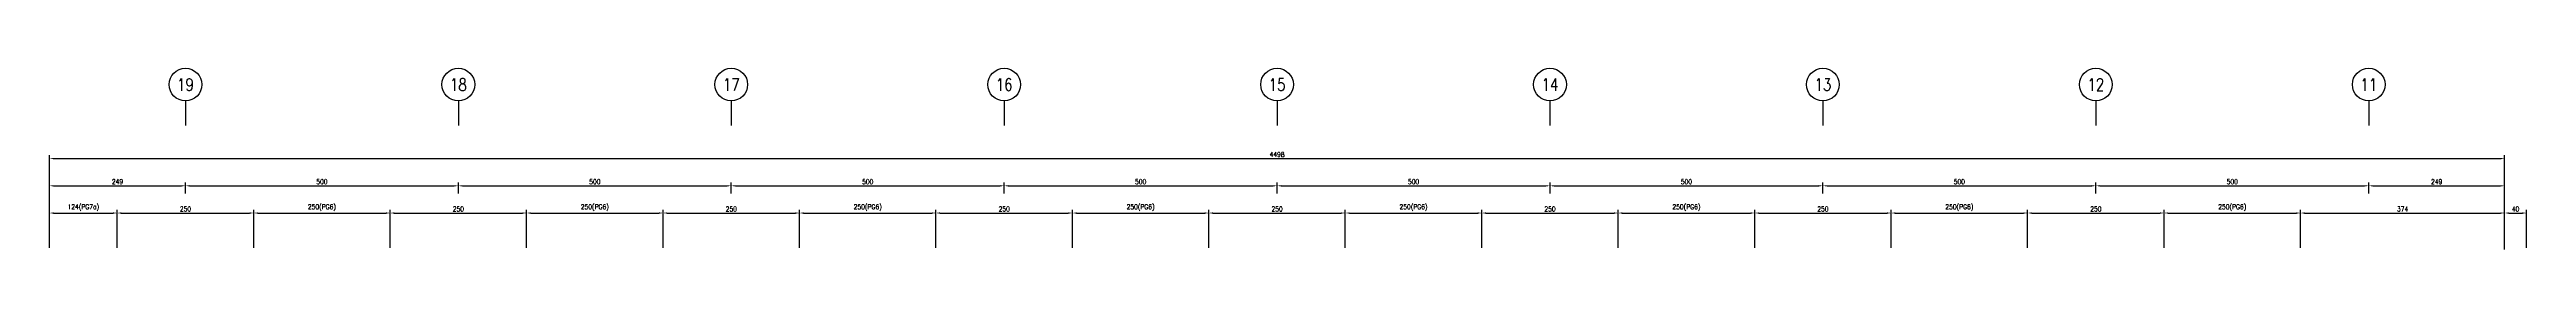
# Model space of a CAD drawing. Extents: x -4754 to 4976, y -23710 to 3841.
# Drawn here: x -265 to 4273, y -8848 to -8509 of the extents above; entities that cross this region are included whole.
import ezdxf
from ezdxf.enums import TextEntityAlignment as Align

# ---------------------------------------------------------------- set-up
doc = ezdxf.new("R2010")
doc.units = 0
doc.header["$LTSCALE"] = 3
doc.layers.get('0').update_dxf_attribs({"linetype": 'CONTINUOUS'})
doc.layers.add('HB_0', color=7, linetype='CONTINUOUS', transparency=0.5)
doc.layers.add('HB_DIM', color=1, linetype='CONTINUOUS')
doc.styles.get("Standard").update_dxf_attribs({"font": 'ROMANS.shx', "width": 0.8, "bigfont": 'chineset.shx'})
doc.dimstyles.new('30', dxfattribs={"dimscale": 3, "dimtxt": 3, "dimasz": 2.5, "dimexe": 2, "dimexo": 2, "dimgap": 1, "dimtad": 1, "dimdsep": 46, "dimtxsty": 'Standard', "dimcen": 0, "dimclrd": 256, "dimclre": 256, "dimclrt": 2, "dimadec": 0, "dimazin": 0, "dimtfac": 1, "dimtix": 1, "dimtmove": 2, "dimatfit": 3, "dimfxl": 1, "dimtolj": 1, "dimtzin": 0, "dimarcsym": 0})

# ---------------------------------------------------------------- blocks, each defined once
blk = doc.blocks.new('*D129')
at = {"layer": 'HB_DIM', "linetype": 'Continuous', "lineweight": -2}
for p, q in [((-265.4, -8838.8), (-265.4, -8768.8)), ((-257.9, -8774.8), (-148.9, -8774.8)), ((-141.4, -8838.8), (-141.4, -8768.8))]:
    blk.add_line(p, q, dxfattribs=at)
at = {"layer": 'HB_DIM'}
for points in [[(-257.9, -8773.6), (-257.9, -8776.1), (-265.4, -8774.8)], [(-148.9, -8776.1), (-148.9, -8773.6), (-141.4, -8774.8)]]:
    blk.add_solid(points, dxfattribs=at)
at = {"layer": 'HB_DIM', "color": 2, "linetype": 'Continuous', "insert": (-203.4, -8764.9), "char_height": 9, "attachment_point": 5, "rotation": 0}
blk.add_mtext('\\A1;124(PG7a)', dxfattribs=at)
blk = doc.blocks.new('*D130')
at = {"layer": 'HB_DIM', "linetype": 'Continuous', "lineweight": -2}
for p, q in [((-141.4, -8838.8), (-141.4, -8768.8)), ((-133.9, -8774.8), (101.1, -8774.8)), ((108.6, -8838.8), (108.6, -8768.8))]:
    blk.add_line(p, q, dxfattribs=at)
at = {"layer": 'HB_DIM'}
for points in [[(-133.9, -8773.6), (-133.9, -8776.1), (-141.4, -8774.8)], [(101.1, -8776.1), (101.1, -8773.6), (108.6, -8774.8)]]:
    blk.add_solid(points, dxfattribs=at)
at = {"layer": 'HB_DIM', "color": 2, "linetype": 'Continuous', "insert": (-16.4, -8767.3), "char_height": 9, "attachment_point": 5, "rotation": 0}
blk.add_mtext('\\A1;250', dxfattribs=at)
blk = doc.blocks.new('*D131')
at = {"layer": 'HB_DIM', "linetype": 'Continuous', "lineweight": -2}
for p, q in [((108.6, -8838.8), (108.6, -8768.8)), ((116.1, -8774.8), (351.1, -8774.8)), ((358.6, -8838.8), (358.6, -8768.8))]:
    blk.add_line(p, q, dxfattribs=at)
at = {"layer": 'HB_DIM'}
for points in [[(116.1, -8773.6), (116.1, -8776.1), (108.6, -8774.8)], [(351.1, -8776.1), (351.1, -8773.6), (358.6, -8774.8)]]:
    blk.add_solid(points, dxfattribs=at)
at = {"layer": 'HB_DIM', "color": 2, "linetype": 'Continuous', "insert": (233.6, -8764.9), "char_height": 9, "attachment_point": 5, "rotation": 0}
blk.add_mtext('\\A1;250(PG6)', dxfattribs=at)
blk = doc.blocks.new('*D132')
at = {"layer": 'HB_DIM', "linetype": 'Continuous', "lineweight": -2}
for p, q in [((358.6, -8838.8), (358.6, -8768.8)), ((366.1, -8774.8), (601.1, -8774.8)), ((608.6, -8838.8), (608.6, -8768.8))]:
    blk.add_line(p, q, dxfattribs=at)
at = {"layer": 'HB_DIM'}
for points in [[(366.1, -8773.6), (366.1, -8776.1), (358.6, -8774.8)], [(601.1, -8776.1), (601.1, -8773.6), (608.6, -8774.8)]]:
    blk.add_solid(points, dxfattribs=at)
at = {"layer": 'HB_DIM', "color": 2, "linetype": 'Continuous', "insert": (483.6, -8767.3), "char_height": 9, "attachment_point": 5, "rotation": 0}
blk.add_mtext('\\A1;250', dxfattribs=at)
blk = doc.blocks.new('*D133')
at = {"layer": 'HB_DIM', "linetype": 'Continuous', "lineweight": -2}
for p, q in [((608.6, -8838.8), (608.6, -8768.8)), ((616.1, -8774.8), (851.1, -8774.8)), ((858.6, -8838.8), (858.6, -8768.8))]:
    blk.add_line(p, q, dxfattribs=at)
at = {"layer": 'HB_DIM'}
for points in [[(616.1, -8773.6), (616.1, -8776.1), (608.6, -8774.8)], [(851.1, -8776.1), (851.1, -8773.6), (858.6, -8774.8)]]:
    blk.add_solid(points, dxfattribs=at)
at = {"layer": 'HB_DIM', "color": 2, "linetype": 'Continuous', "insert": (733.6, -8764.9), "char_height": 9, "attachment_point": 5, "rotation": 0}
blk.add_mtext('\\A1;250(PG6)', dxfattribs=at)
blk = doc.blocks.new('*D134')
at = {"layer": 'HB_DIM', "linetype": 'Continuous', "lineweight": -2}
for p, q in [((858.6, -8838.8), (858.6, -8768.8)), ((866.1, -8774.8), (1101.1, -8774.8)), ((1108.6, -8838.8), (1108.6, -8768.8))]:
    blk.add_line(p, q, dxfattribs=at)
at = {"layer": 'HB_DIM'}
for points in [[(866.1, -8773.6), (866.1, -8776.1), (858.6, -8774.8)], [(1101.1, -8776.1), (1101.1, -8773.6), (1108.6, -8774.8)]]:
    blk.add_solid(points, dxfattribs=at)
at = {"layer": 'HB_DIM', "color": 2, "linetype": 'Continuous', "insert": (983.6, -8767.3), "char_height": 9, "attachment_point": 5, "rotation": 0}
blk.add_mtext('\\A1;250', dxfattribs=at)
blk = doc.blocks.new('*D135')
at = {"layer": 'HB_DIM', "linetype": 'Continuous', "lineweight": -2}
for p, q in [((1108.6, -8838.8), (1108.6, -8768.8)), ((1116.1, -8774.8), (1351.1, -8774.8)), ((1358.6, -8838.8), (1358.6, -8768.8))]:
    blk.add_line(p, q, dxfattribs=at)
at = {"layer": 'HB_DIM'}
for points in [[(1116.1, -8773.6), (1116.1, -8776.1), (1108.6, -8774.8)], [(1351.1, -8776.1), (1351.1, -8773.6), (1358.6, -8774.8)]]:
    blk.add_solid(points, dxfattribs=at)
at = {"layer": 'HB_DIM', "color": 2, "linetype": 'Continuous', "insert": (1233.6, -8764.9), "char_height": 9, "attachment_point": 5, "rotation": 0}
blk.add_mtext('\\A1;250(PG6)', dxfattribs=at)
blk = doc.blocks.new('*D136')
at = {"layer": 'HB_DIM', "linetype": 'Continuous', "lineweight": -2}
for p, q in [((1358.6, -8838.8), (1358.6, -8768.8)), ((1366.1, -8774.8), (1601.1, -8774.8)), ((1608.6, -8838.8), (1608.6, -8768.8))]:
    blk.add_line(p, q, dxfattribs=at)
at = {"layer": 'HB_DIM'}
for points in [[(1366.1, -8773.6), (1366.1, -8776.1), (1358.6, -8774.8)], [(1601.1, -8776.1), (1601.1, -8773.6), (1608.6, -8774.8)]]:
    blk.add_solid(points, dxfattribs=at)
at = {"layer": 'HB_DIM', "color": 2, "linetype": 'Continuous', "insert": (1483.6, -8767.3), "char_height": 9, "attachment_point": 5, "rotation": 0}
blk.add_mtext('\\A1;250', dxfattribs=at)
blk = doc.blocks.new('*D137')
at = {"layer": 'HB_DIM', "linetype": 'Continuous', "lineweight": -2}
for p, q in [((1608.6, -8838.8), (1608.6, -8768.8)), ((1616.1, -8774.8), (1851.1, -8774.8)), ((1858.6, -8838.8), (1858.6, -8768.8))]:
    blk.add_line(p, q, dxfattribs=at)
at = {"layer": 'HB_DIM'}
for points in [[(1616.1, -8773.6), (1616.1, -8776.1), (1608.6, -8774.8)], [(1851.1, -8776.1), (1851.1, -8773.6), (1858.6, -8774.8)]]:
    blk.add_solid(points, dxfattribs=at)
at = {"layer": 'HB_DIM', "color": 2, "linetype": 'Continuous', "insert": (1733.6, -8764.9), "char_height": 9, "attachment_point": 5, "rotation": 0}
blk.add_mtext('\\A1;250(PG6)', dxfattribs=at)
blk = doc.blocks.new('*D138')
at = {"layer": 'HB_DIM', "linetype": 'Continuous', "lineweight": -2}
for p, q in [((1858.6, -8838.8), (1858.6, -8768.8)), ((1866.1, -8774.8), (2101.1, -8774.8)), ((2108.6, -8838.8), (2108.6, -8768.8))]:
    blk.add_line(p, q, dxfattribs=at)
at = {"layer": 'HB_DIM'}
for points in [[(1866.1, -8773.6), (1866.1, -8776.1), (1858.6, -8774.8)], [(2101.1, -8776.1), (2101.1, -8773.6), (2108.6, -8774.8)]]:
    blk.add_solid(points, dxfattribs=at)
at = {"layer": 'HB_DIM', "color": 2, "linetype": 'Continuous', "insert": (1983.6, -8767.3), "char_height": 9, "attachment_point": 5, "rotation": 0}
blk.add_mtext('\\A1;250', dxfattribs=at)
blk = doc.blocks.new('*D139')
at = {"layer": 'HB_DIM', "linetype": 'Continuous', "lineweight": -2}
for p, q in [((2108.6, -8838.8), (2108.6, -8768.8)), ((2116.1, -8774.8), (2351.1, -8774.8)), ((2358.6, -8838.8), (2358.6, -8768.8))]:
    blk.add_line(p, q, dxfattribs=at)
at = {"layer": 'HB_DIM'}
for points in [[(2116.1, -8773.6), (2116.1, -8776.1), (2108.6, -8774.8)], [(2351.1, -8776.1), (2351.1, -8773.6), (2358.6, -8774.8)]]:
    blk.add_solid(points, dxfattribs=at)
at = {"layer": 'HB_DIM', "color": 2, "linetype": 'Continuous', "insert": (2233.6, -8764.9), "char_height": 9, "attachment_point": 5, "rotation": 0}
blk.add_mtext('\\A1;250(PG6)', dxfattribs=at)
blk = doc.blocks.new('*D140')
at = {"layer": 'HB_DIM', "linetype": 'Continuous', "lineweight": -2}
for p, q in [((2358.6, -8838.8), (2358.6, -8768.8)), ((2366.1, -8774.8), (2601.1, -8774.8)), ((2608.6, -8838.8), (2608.6, -8768.8))]:
    blk.add_line(p, q, dxfattribs=at)
at = {"layer": 'HB_DIM'}
for points in [[(2366.1, -8773.6), (2366.1, -8776.1), (2358.6, -8774.8)], [(2601.1, -8776.1), (2601.1, -8773.6), (2608.6, -8774.8)]]:
    blk.add_solid(points, dxfattribs=at)
at = {"layer": 'HB_DIM', "color": 2, "linetype": 'Continuous', "insert": (2483.6, -8767.3), "char_height": 9, "attachment_point": 5, "rotation": 0}
blk.add_mtext('\\A1;250', dxfattribs=at)
blk = doc.blocks.new('*D141')
at = {"layer": 'HB_DIM', "linetype": 'Continuous', "lineweight": -2}
for p, q in [((2608.6, -8838.8), (2608.6, -8768.8)), ((2616.1, -8774.8), (2851.1, -8774.8)), ((2858.6, -8838.8), (2858.6, -8768.8))]:
    blk.add_line(p, q, dxfattribs=at)
at = {"layer": 'HB_DIM'}
for points in [[(2616.1, -8773.6), (2616.1, -8776.1), (2608.6, -8774.8)], [(2851.1, -8776.1), (2851.1, -8773.6), (2858.6, -8774.8)]]:
    blk.add_solid(points, dxfattribs=at)
at = {"layer": 'HB_DIM', "color": 2, "linetype": 'Continuous', "insert": (2733.6, -8764.9), "char_height": 9, "attachment_point": 5, "rotation": 0}
blk.add_mtext('\\A1;250(PG6)', dxfattribs=at)
blk = doc.blocks.new('*D142')
at = {"layer": 'HB_DIM', "linetype": 'Continuous', "lineweight": -2}
for p, q in [((2858.6, -8838.8), (2858.6, -8768.8)), ((2866.1, -8774.8), (3101.1, -8774.8)), ((3108.6, -8838.8), (3108.6, -8768.8))]:
    blk.add_line(p, q, dxfattribs=at)
at = {"layer": 'HB_DIM'}
for points in [[(2866.1, -8773.6), (2866.1, -8776.1), (2858.6, -8774.8)], [(3101.1, -8776.1), (3101.1, -8773.6), (3108.6, -8774.8)]]:
    blk.add_solid(points, dxfattribs=at)
at = {"layer": 'HB_DIM', "color": 2, "linetype": 'Continuous', "insert": (2983.6, -8767.3), "char_height": 9, "attachment_point": 5, "rotation": 0}
blk.add_mtext('\\A1;250', dxfattribs=at)
blk = doc.blocks.new('*D143')
at = {"layer": 'HB_DIM', "linetype": 'Continuous', "lineweight": -2}
for p, q in [((3108.6, -8838.8), (3108.6, -8768.8)), ((3116.1, -8774.8), (3351.1, -8774.8)), ((3358.6, -8838.8), (3358.6, -8768.8))]:
    blk.add_line(p, q, dxfattribs=at)
at = {"layer": 'HB_DIM'}
for points in [[(3116.1, -8773.6), (3116.1, -8776.1), (3108.6, -8774.8)], [(3351.1, -8776.1), (3351.1, -8773.6), (3358.6, -8774.8)]]:
    blk.add_solid(points, dxfattribs=at)
at = {"layer": 'HB_DIM', "color": 2, "linetype": 'Continuous', "insert": (3233.6, -8764.9), "char_height": 9, "attachment_point": 5, "rotation": 0}
blk.add_mtext('\\A1;250(PG6)', dxfattribs=at)
blk = doc.blocks.new('*D144')
at = {"layer": 'HB_DIM', "linetype": 'Continuous', "lineweight": -2}
for p, q in [((3358.6, -8838.8), (3358.6, -8768.8)), ((3366.1, -8774.8), (3601.1, -8774.8)), ((3608.6, -8838.8), (3608.6, -8768.8))]:
    blk.add_line(p, q, dxfattribs=at)
at = {"layer": 'HB_DIM'}
for points in [[(3366.1, -8773.6), (3366.1, -8776.1), (3358.6, -8774.8)], [(3601.1, -8776.1), (3601.1, -8773.6), (3608.6, -8774.8)]]:
    blk.add_solid(points, dxfattribs=at)
at = {"layer": 'HB_DIM', "color": 2, "linetype": 'Continuous', "insert": (3483.6, -8767.3), "char_height": 9, "attachment_point": 5, "rotation": 0}
blk.add_mtext('\\A1;250', dxfattribs=at)
blk = doc.blocks.new('*D145')
at = {"layer": 'HB_DIM', "linetype": 'Continuous', "lineweight": -2}
for p, q in [((3608.6, -8838.8), (3608.6, -8768.8)), ((3616.1, -8774.8), (3851.1, -8774.8)), ((3858.6, -8838.8), (3858.6, -8768.8))]:
    blk.add_line(p, q, dxfattribs=at)
at = {"layer": 'HB_DIM'}
for points in [[(3616.1, -8773.6), (3616.1, -8776.1), (3608.6, -8774.8)], [(3851.1, -8776.1), (3851.1, -8773.6), (3858.6, -8774.8)]]:
    blk.add_solid(points, dxfattribs=at)
at = {"layer": 'HB_DIM', "color": 2, "linetype": 'Continuous', "insert": (3733.6, -8764.9), "char_height": 9, "attachment_point": 5, "rotation": 0}
blk.add_mtext('\\A1;250(PG6)', dxfattribs=at)
blk = doc.blocks.new('*D146')
at = {"layer": 'HB_DIM', "linetype": 'Continuous', "lineweight": -2}
for p, q in [((3858.6, -8838.8), (3858.6, -8768.8)), ((3866.1, -8774.8), (4225.1, -8774.8)), ((4232.6, -8838.8), (4232.6, -8768.8))]:
    blk.add_line(p, q, dxfattribs=at)
at = {"layer": 'HB_DIM'}
for points in [[(3866.1, -8773.6), (3866.1, -8776.1), (3858.6, -8774.8)], [(4225.1, -8776.1), (4225.1, -8773.6), (4232.6, -8774.8)]]:
    blk.add_solid(points, dxfattribs=at)
at = {"layer": 'HB_DIM', "color": 2, "linetype": 'Continuous', "insert": (4045.6, -8767.3), "char_height": 9, "attachment_point": 5, "rotation": 0}
blk.add_mtext('\\A1;374', dxfattribs=at)
blk = doc.blocks.new('*D147')
at = {"layer": 'HB_DIM', "linetype": 'Continuous', "lineweight": -2}
for p, q in [((4232.6, -8838.8), (4232.6, -8768.8)), ((4240.1, -8774.8), (4265.1, -8774.8)), ((4272.6, -8838.8), (4272.6, -8768.8))]:
    blk.add_line(p, q, dxfattribs=at)
at = {"layer": 'HB_DIM'}
for points in [[(4240.1, -8773.6), (4240.1, -8776.1), (4232.6, -8774.8)], [(4265.1, -8776.1), (4265.1, -8773.6), (4272.6, -8774.8)]]:
    blk.add_solid(points, dxfattribs=at)
at = {"layer": 'HB_DIM', "color": 2, "linetype": 'Continuous', "insert": (4252.6, -8767.3), "char_height": 9, "attachment_point": 5, "rotation": 0}
blk.add_mtext('\\A1;40', dxfattribs=at)
blk = doc.blocks.new('*D150')
at = {"layer": 'HB_DIM', "linetype": 'Continuous', "lineweight": -2}
for p, q in [((-265.4, -8838.8), (-265.4, -8668.8)), ((-257.9, -8674.8), (4225.1, -8674.8)), ((4232.6, -8841.8), (4232.6, -8668.8))]:
    blk.add_line(p, q, dxfattribs=at)
at = {"layer": 'HB_DIM'}
for points in [[(-257.9, -8673.6), (-257.9, -8676.1), (-265.4, -8674.8)], [(4225.1, -8676.1), (4225.1, -8673.6), (4232.6, -8674.8)]]:
    blk.add_solid(points, dxfattribs=at)
at = {"layer": 'HB_DIM', "color": 2, "linetype": 'Continuous', "insert": (1983.6, -8667.3), "char_height": 9, "attachment_point": 5, "rotation": 0}
blk.add_mtext('\\A1;4498', dxfattribs=at)
blk = doc.blocks.new('*D151')
at = {"layer": 'HB_DIM', "linetype": 'Continuous', "lineweight": -2}
for p, q in [((-265.4, -8838.8), (-265.4, -8718.8)), ((-257.9, -8724.8), (-23.9, -8724.8)), ((-16.4, -8738.8), (-16.4, -8718.8))]:
    blk.add_line(p, q, dxfattribs=at)
at = {"layer": 'HB_DIM'}
for points in [[(-257.9, -8723.6), (-257.9, -8726.1), (-265.4, -8724.8)], [(-23.9, -8726.1), (-23.9, -8723.6), (-16.4, -8724.8)]]:
    blk.add_solid(points, dxfattribs=at)
at = {"layer": 'HB_DIM', "color": 2, "linetype": 'Continuous', "insert": (-140.9, -8717.3), "char_height": 9, "attachment_point": 5, "rotation": 0}
blk.add_mtext('\\A1;249', dxfattribs=at)
blk = doc.blocks.new('*D152')
at = {"layer": 'HB_DIM', "linetype": 'Continuous', "lineweight": -2}
for p, q in [((-16.4, -8738.8), (-16.4, -8718.8)), ((-8.9, -8724.8), (476.1, -8724.8)), ((483.6, -8738.8), (483.6, -8718.8))]:
    blk.add_line(p, q, dxfattribs=at)
at = {"layer": 'HB_DIM'}
for points in [[(-8.9, -8723.6), (-8.9, -8726.1), (-16.4, -8724.8)], [(476.1, -8726.1), (476.1, -8723.6), (483.6, -8724.8)]]:
    blk.add_solid(points, dxfattribs=at)
at = {"layer": 'HB_DIM', "color": 2, "linetype": 'Continuous', "insert": (233.6, -8717.3), "char_height": 9, "attachment_point": 5, "rotation": 0}
blk.add_mtext('\\A1;500', dxfattribs=at)
blk = doc.blocks.new('*D153')
at = {"layer": 'HB_DIM', "linetype": 'Continuous', "lineweight": -2}
for p, q in [((483.6, -8738.8), (483.6, -8718.8)), ((491.1, -8724.8), (976.1, -8724.8)), ((983.6, -8738.8), (983.6, -8718.8))]:
    blk.add_line(p, q, dxfattribs=at)
at = {"layer": 'HB_DIM'}
for points in [[(491.1, -8723.6), (491.1, -8726.1), (483.6, -8724.8)], [(976.1, -8726.1), (976.1, -8723.6), (983.6, -8724.8)]]:
    blk.add_solid(points, dxfattribs=at)
at = {"layer": 'HB_DIM', "color": 2, "linetype": 'Continuous', "insert": (733.6, -8717.3), "char_height": 9, "attachment_point": 5, "rotation": 0}
blk.add_mtext('\\A1;500', dxfattribs=at)
blk = doc.blocks.new('*D154')
at = {"layer": 'HB_DIM', "linetype": 'Continuous', "lineweight": -2}
for p, q in [((983.6, -8738.8), (983.6, -8718.8)), ((991.1, -8724.8), (1476.1, -8724.8)), ((1483.6, -8738.8), (1483.6, -8718.8))]:
    blk.add_line(p, q, dxfattribs=at)
at = {"layer": 'HB_DIM'}
for points in [[(991.1, -8723.6), (991.1, -8726.1), (983.6, -8724.8)], [(1476.1, -8726.1), (1476.1, -8723.6), (1483.6, -8724.8)]]:
    blk.add_solid(points, dxfattribs=at)
at = {"layer": 'HB_DIM', "color": 2, "linetype": 'Continuous', "insert": (1233.6, -8717.3), "char_height": 9, "attachment_point": 5, "rotation": 0}
blk.add_mtext('\\A1;500', dxfattribs=at)
blk = doc.blocks.new('*D155')
at = {"layer": 'HB_DIM', "linetype": 'Continuous', "lineweight": -2}
for p, q in [((1483.6, -8738.8), (1483.6, -8718.8)), ((1491.1, -8724.8), (1976.1, -8724.8)), ((1983.6, -8738.8), (1983.6, -8718.8))]:
    blk.add_line(p, q, dxfattribs=at)
at = {"layer": 'HB_DIM'}
for points in [[(1491.1, -8723.6), (1491.1, -8726.1), (1483.6, -8724.8)], [(1976.1, -8726.1), (1976.1, -8723.6), (1983.6, -8724.8)]]:
    blk.add_solid(points, dxfattribs=at)
at = {"layer": 'HB_DIM', "color": 2, "linetype": 'Continuous', "insert": (1733.6, -8717.3), "char_height": 9, "attachment_point": 5, "rotation": 0}
blk.add_mtext('\\A1;500', dxfattribs=at)
blk = doc.blocks.new('*D156')
at = {"layer": 'HB_DIM', "linetype": 'Continuous', "lineweight": -2}
for p, q in [((1983.6, -8738.8), (1983.6, -8718.8)), ((1991.1, -8724.8), (2476.1, -8724.8)), ((2483.6, -8738.8), (2483.6, -8718.8))]:
    blk.add_line(p, q, dxfattribs=at)
at = {"layer": 'HB_DIM'}
for points in [[(1991.1, -8723.6), (1991.1, -8726.1), (1983.6, -8724.8)], [(2476.1, -8726.1), (2476.1, -8723.6), (2483.6, -8724.8)]]:
    blk.add_solid(points, dxfattribs=at)
at = {"layer": 'HB_DIM', "color": 2, "linetype": 'Continuous', "insert": (2233.6, -8717.3), "char_height": 9, "attachment_point": 5, "rotation": 0}
blk.add_mtext('\\A1;500', dxfattribs=at)
blk = doc.blocks.new('*D157')
at = {"layer": 'HB_DIM', "linetype": 'Continuous', "lineweight": -2}
for p, q in [((2483.6, -8738.8), (2483.6, -8718.8)), ((2491.1, -8724.8), (2976.1, -8724.8)), ((2983.6, -8738.8), (2983.6, -8718.8))]:
    blk.add_line(p, q, dxfattribs=at)
at = {"layer": 'HB_DIM'}
for points in [[(2491.1, -8723.6), (2491.1, -8726.1), (2483.6, -8724.8)], [(2976.1, -8726.1), (2976.1, -8723.6), (2983.6, -8724.8)]]:
    blk.add_solid(points, dxfattribs=at)
at = {"layer": 'HB_DIM', "color": 2, "linetype": 'Continuous', "insert": (2733.6, -8717.3), "char_height": 9, "attachment_point": 5, "rotation": 0}
blk.add_mtext('\\A1;500', dxfattribs=at)
blk = doc.blocks.new('*D158')
at = {"layer": 'HB_DIM', "linetype": 'Continuous', "lineweight": -2}
for p, q in [((2983.6, -8738.8), (2983.6, -8718.8)), ((2991.1, -8724.8), (3476.1, -8724.8)), ((3483.6, -8738.8), (3483.6, -8718.8))]:
    blk.add_line(p, q, dxfattribs=at)
at = {"layer": 'HB_DIM'}
for points in [[(2991.1, -8723.6), (2991.1, -8726.1), (2983.6, -8724.8)], [(3476.1, -8726.1), (3476.1, -8723.6), (3483.6, -8724.8)]]:
    blk.add_solid(points, dxfattribs=at)
at = {"layer": 'HB_DIM', "color": 2, "linetype": 'Continuous', "insert": (3233.6, -8717.3), "char_height": 9, "attachment_point": 5, "rotation": 0}
blk.add_mtext('\\A1;500', dxfattribs=at)
blk = doc.blocks.new('*D159')
at = {"layer": 'HB_DIM', "linetype": 'Continuous', "lineweight": -2}
for p, q in [((3483.6, -8738.8), (3483.6, -8718.8)), ((3491.1, -8724.8), (3976.1, -8724.8)), ((3983.6, -8738.8), (3983.6, -8718.8))]:
    blk.add_line(p, q, dxfattribs=at)
at = {"layer": 'HB_DIM'}
for points in [[(3491.1, -8723.6), (3491.1, -8726.1), (3483.6, -8724.8)], [(3976.1, -8726.1), (3976.1, -8723.6), (3983.6, -8724.8)]]:
    blk.add_solid(points, dxfattribs=at)
at = {"layer": 'HB_DIM', "color": 2, "linetype": 'Continuous', "insert": (3733.6, -8717.3), "char_height": 9, "attachment_point": 5, "rotation": 0}
blk.add_mtext('\\A1;500', dxfattribs=at)
blk = doc.blocks.new('*D160')
at = {"layer": 'HB_DIM', "linetype": 'Continuous', "lineweight": -2}
for p, q in [((3983.6, -8738.8), (3983.6, -8718.8)), ((3991.1, -8724.8), (4225.1, -8724.8)), ((4232.6, -8838.8), (4232.6, -8718.8))]:
    blk.add_line(p, q, dxfattribs=at)
at = {"layer": 'HB_DIM'}
for points in [[(3991.1, -8723.6), (3991.1, -8726.1), (3983.6, -8724.8)], [(4225.1, -8726.1), (4225.1, -8723.6), (4232.6, -8724.8)]]:
    blk.add_solid(points, dxfattribs=at)
at = {"layer": 'HB_DIM', "color": 2, "linetype": 'Continuous', "insert": (4108.1, -8717.3), "char_height": 9, "attachment_point": 5, "rotation": 0}
blk.add_mtext('\\A1;249', dxfattribs=at)
blk = doc.blocks.new('line_guide')
at = {"color": 4, "linetype": 'Continuous'}
blk.add_line((0, 0), (0, -45), dxfattribs=at)
blk.add_circle((0, 30), 30, dxfattribs=at)
at = {"color": 4, "linetype": 'Continuous', "width": 0.8}
blk.add_attdef('A', text='', height=22.5, dxfattribs=at).set_placement((0, 30), align=Align.MIDDLE)

msp = doc.modelspace()

# ---------------------------------------------------------------- block references
at = {"layer": 'HB_0', "linetype": 'Continuous'}
for p, values in [((-16.427, -8568.802), {'A': '19'}), ((483.573, -8568.802), {'A': '18'}), ((983.573, -8568.802), {'A': '17'}), ((1483.573, -8568.802), {'A': '16'}), ((1983.573, -8568.802), {'A': '15'}), ((2483.573, -8568.802), {'A': '14'}), ((2983.573, -8568.802), {'A': '13'}), ((3483.573, -8568.802), {'A': '12'}), ((3983.573, -8568.802), {'A': '11'})]:
    msp.add_blockref('line_guide', p, dxfattribs=at).add_auto_attribs(values)

# ---------------------------------------------------------------- dimensions: what is measured, and where the dimension line sits
at = {"layer": 'HB_DIM', "linetype": 'Continuous'}
for base, p1, p2, picture, middle in [((4232.573, -8674.802), (-265.427, -8844.802), (4232.573, -8847.802), '*D150', (1983.573, -8667.302)), ((-16.427, -8724.802), (-265.427, -8844.802), (-16.427, -8744.802, 1181), '*D151', (-140.927, -8717.302)), ((483.573, -8724.802), (-16.427, -8744.802, 1181), (483.573, -8744.802, 681), '*D152', (233.573, -8717.302)), ((983.573, -8724.802), (483.573, -8744.802, 681), (983.573, -8744.802, 181), '*D153', (733.573, -8717.302)), ((1483.573, -8724.802), (983.573, -8744.802, 181), (1483.573, -8744.802, -319), '*D154', (1233.573, -8717.302)), ((1983.573, -8724.802), (1483.573, -8744.802, -319), (1983.573, -8744.802, -819), '*D155', (1733.573, -8717.302)), ((2483.573, -8724.802), (1983.573, -8744.802, -819), (2483.573, -8744.802, -1319), '*D156', (2233.573, -8717.302)), ((2983.573, -8724.802), (2483.573, -8744.802, -1319), (2983.573, -8744.802, -1819), '*D157', (2733.573, -8717.302)), ((3483.573, -8724.802), (2983.573, -8744.802, -1819), (3483.573, -8744.802, -2319), '*D158', (3233.573, -8717.302)), ((3983.573, -8724.802), (3483.573, -8744.802, -2319), (3983.573, -8744.802, -2819), '*D159', (3733.573, -8717.302)), ((4232.573, -8724.802), (3983.573, -8744.802, -2819), (4232.573, -8844.802), '*D160', (4108.073, -8717.302)), ((108.573, -8774.802), (-141.427, -8844.802), (108.573, -8844.802), '*D130', (-16.427, -8767.302)), ((608.573, -8774.802), (358.573, -8844.802), (608.573, -8844.802), '*D132', (483.573, -8767.302)), ((1108.573, -8774.802), (858.573, -8844.802), (1108.573, -8844.802), '*D134', (983.573, -8767.302)), ((1608.573, -8774.802), (1358.573, -8844.802), (1608.573, -8844.802), '*D136', (1483.573, -8767.302)), ((2108.573, -8774.802), (1858.573, -8844.802), (2108.573, -8844.802), '*D138', (1983.573, -8767.302)), ((2608.573, -8774.802), (2358.573, -8844.802), (2608.573, -8844.802), '*D140', (2483.573, -8767.302)), ((3108.573, -8774.802), (2858.573, -8844.802), (3108.573, -8844.802), '*D142', (2983.573, -8767.302)), ((3608.573, -8774.802), (3358.573, -8844.802), (3608.573, -8844.802), '*D144', (3483.573, -8767.302)), ((4232.573, -8774.802), (3858.573, -8844.802), (4232.573, -8844.802), '*D146', (4045.573, -8767.302)), ((4272.573, -8774.802), (4232.573, -8844.802), (4272.573, -8844.802, -40), '*D147', (4252.573, -8767.302))]:
    dim = msp.add_linear_dim(base=base, p1=p1, p2=p2, angle=0, dimstyle='30', override={"dimdec": 0, "dimpost": '<>'}, dxfattribs=at)
    dim.commit()
    dim.dimension.update_dxf_attribs({"geometry": picture, "text_midpoint": middle})
for base, p1, p2, text, picture, middle in [((-141.427, -8774.802), (-265.427, -8844.802), (-141.427, -8844.802), '<>(PG7a)', '*D129', (-203.427, -8764.944)), ((358.573, -8774.802), (108.573, -8844.802), (358.573, -8844.802), '<>(PG6)', '*D131', (233.573, -8764.944)), ((858.573, -8774.802), (608.573, -8844.802), (858.573, -8844.802), '<>(PG6)', '*D133', (733.573, -8764.944)), ((1358.573, -8774.802), (1108.573, -8844.802), (1358.573, -8844.802), '<>(PG6)', '*D135', (1233.573, -8764.944)), ((1858.573, -8774.802), (1608.573, -8844.802), (1858.573, -8844.802), '<>(PG6)', '*D137', (1733.573, -8764.944)), ((2358.573, -8774.802), (2108.573, -8844.802), (2358.573, -8844.802), '<>(PG6)', '*D139', (2233.573, -8764.944)), ((2858.573, -8774.802), (2608.573, -8844.802), (2858.573, -8844.802), '<>(PG6)', '*D141', (2733.573, -8764.944)), ((3358.573, -8774.802), (3108.573, -8844.802), (3358.573, -8844.802), '<>(PG6)', '*D143', (3233.573, -8764.944)), ((3858.573, -8774.802), (3608.573, -8844.802), (3858.573, -8844.802), '<>(PG6)', '*D145', (3733.573, -8764.944))]:
    dim = msp.add_linear_dim(base=base, p1=p1, p2=p2, angle=0, text=text, dimstyle='30', override={"dimdec": 0, "dimpost": '<>'}, dxfattribs=at)
    dim.commit()
    dim.dimension.update_dxf_attribs({"geometry": picture, "text_midpoint": middle})

doc.saveas('drawing.dxf')
